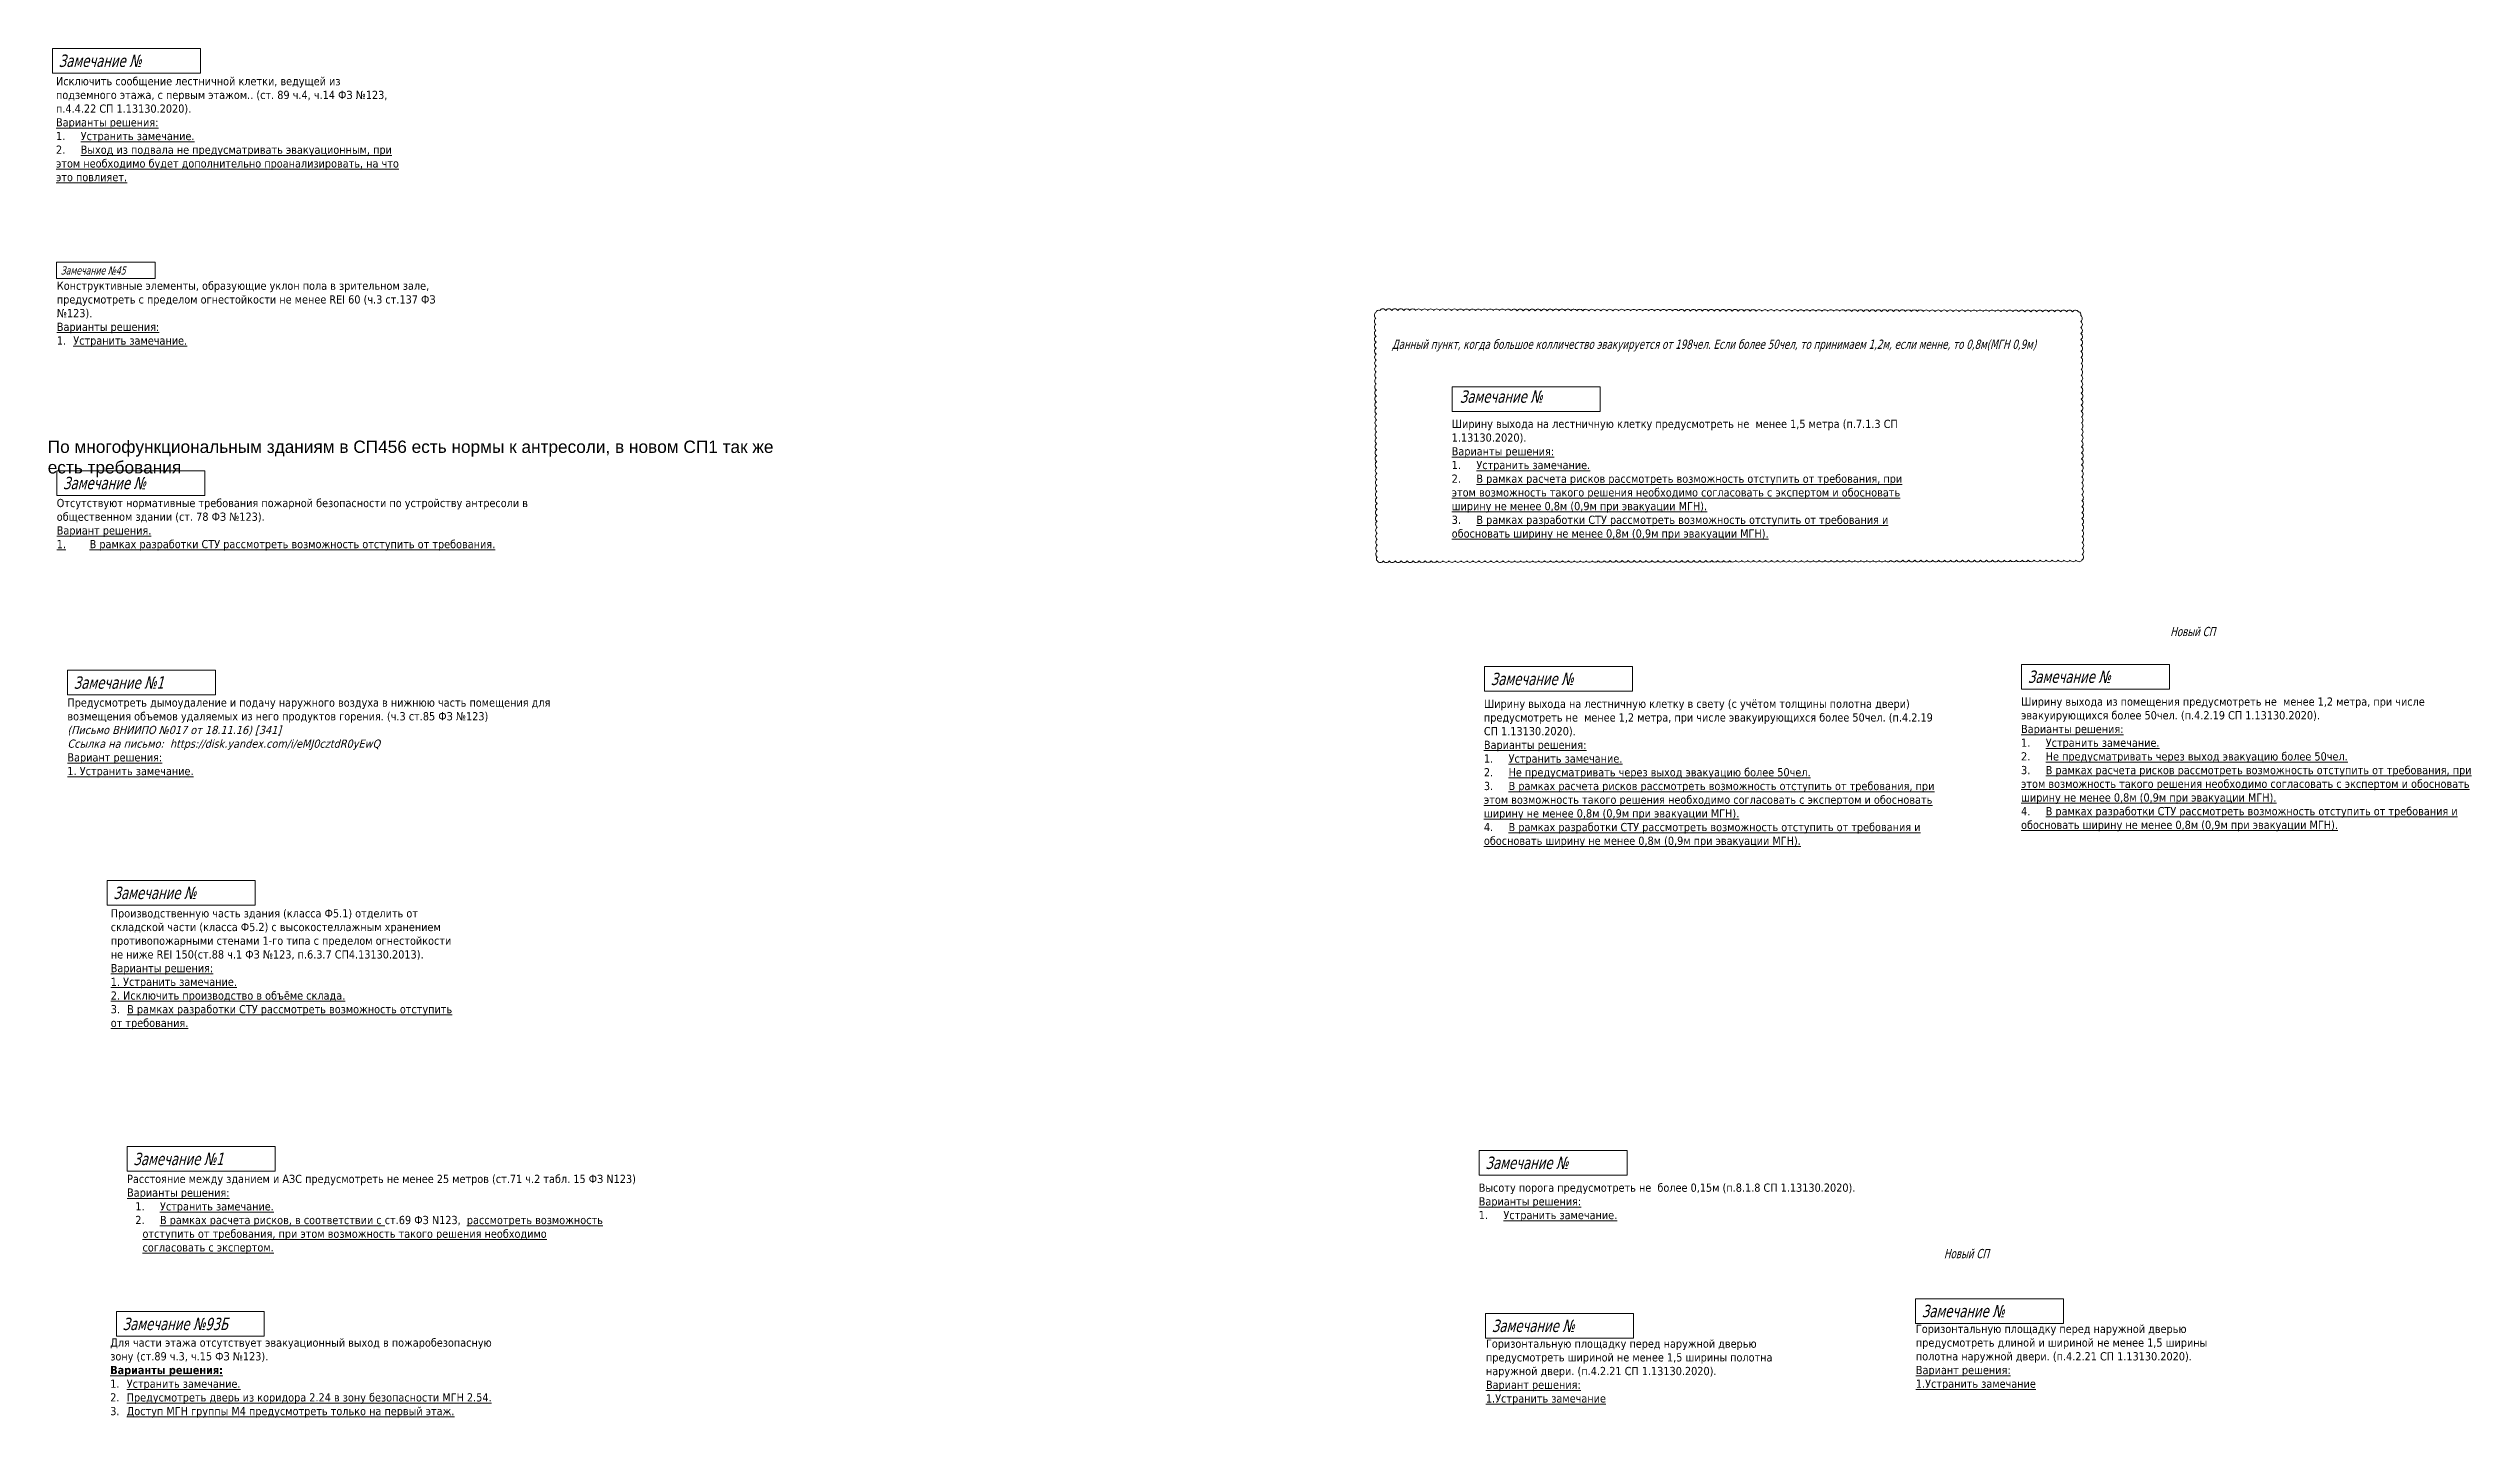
# Model space of a CAD drawing. Header units: millimetres. Extents: x -204396 to 1997851, y -2958255 to 237418.
# Drawn here: x 41463 to 218336, y -551559 to -451608 of the extents above; entities that cross this region are included whole.
import ezdxf

# ---------------------------------------------------------------- set-up
doc = ezdxf.new("R2010")
doc.units = ezdxf.units.MM
doc.layers.add('экспертиза', color=1, linetype='Continuous', lineweight=0)
doc.layers.add('экспертиза ДУ', color=1, linetype='Continuous', lineweight=0)
doc.styles.get("Standard").update_dxf_attribs({"font": 'arial.ttf'})
doc.styles.add('ЭКСПЕРТИЗА', font='tahoma.ttf')

msp = doc.modelspace()

# ---------------------------------------------------------------- texts
at = {"layer": 'экспертиза', "color": 4, "lineweight": 0, "style": 'ЭКСПЕРТИЗА', "oblique": 14.99998, "width": 0.8}
msp.add_text('Замечание №', height=900, dxfattribs=at).set_placement((42208, -452958))
at = {"layer": 'экспертиза', "style": 'ЭКСПЕРТИЗА', "oblique": 14.99998, "width": 0.8}
msp.add_text('Замечание №45', height=600, dxfattribs=at).set_placement((42353, -468113))
at = {"layer": 'экспертиза', "color": 2, "lineweight": 0, "style": 'ЭКСПЕРТИЗА', "oblique": 14.99998, "width": 0.8}
for s, p in [('Данный пункт, когда большое колличество эвакуируется от 198чел. Если более 50чел, то принимаем 1,2м, если менне, то 0,8м(МГН 0,9м)', (139523, -473540)), ('Новый СП', (196341, -494513)), ('Новый СП', (179823, -539927))]:
    msp.add_text(s, height=675, dxfattribs=at).set_placement(p)
at = {"layer": 'экспертиза', "lineweight": 0, "style": 'ЭКСПЕРТИЗА', "oblique": 14.99998, "width": 0.8}
for s, p in [('Замечание №', (144481, -477474)), ('Замечание №', (42525, -483785)), ('Замечание №', (185946, -497927)), ('Замечание №', (146736, -498085)), ('Замечание №', (46205, -513705)), ('Замечание №', (146359, -533412)), ('Замечание №93Б', (46870, -545173)), ('Замечание №', (146819, -545312)), ('Замечание №', (178202, -544235))]:
    msp.add_text(s, height=900, dxfattribs=at).set_placement(p)
at = {"layer": 'экспертиза', "color": 4, "lineweight": 0, "ltscale": 100, "insert": (42014, -453698), "char_height": 600, "width": 25338.67, "attachment_point": 1, "style": 'ЭКСПЕРТИЗА'}
msp.add_mtext('\\pt1200;Исключить сообщение лестничной клетки, ведущей из подземного этажа, с первым этажом.. (ст. 89 ч.4, ч.14 ФЗ №123, п.4.4.22 СП 1.13130.2020).{\\L\\C6;\\PВарианты решения:\\P\\pt1800;\\l1.^I\\LУстранить замечание.\\P\\l2.^I\\LВыход из подвала не предусматривать эвакуационным, при этом необходимо будет дополнительно проанализировать, на что это повлияет.}', dxfattribs=at)
at = {"layer": 'экспертиза', "lineweight": 0, "ltscale": 100, "char_height": 600, "attachment_point": 1, "style": 'ЭКСПЕРТИЗА'}
for s, insert, width in [('\\pt1200;Конструктивные элементы, образующие уклон пола в зрительном зале, предусмотреть с пределом огнестойкости не менее REI 60 (ч.3 ст.137 ФЗ №123).{\\L\\C6;\\PВарианты решения:\\P\\l1.^I\\LУстранить замечание.}', (42075, -468630), 29427.02), ('\\pt1200;Производственную часть здания (класса Ф5.1) отделить от складской части (класса Ф5.2) {\\C2;с высокостеллажным хранением  противопожарными стенами 1-го типа с пределом огнестойкости не ниже REI 150}(ст.88 ч.1 ФЗ №123, {\\C2;п.6.3.7 СП4.13130.2013}).{\\L\\P\\C6;Варианты решения:\\P1. Устранить замечание.\\P2. Исключить производство в объёме склада.\\P\\l3.^I\\LВ рамках разработки СТУ рассмотреть возможность отступить от требования.}', (46010, -514446), 25338.67), ('Горизонтальную площадку перед наружной дверью предусмотреть длиной и шириной не менее 1,5 ширины полотна наружной двери. (п.4.2.21 СП 1.13130.2020).\\P{\\L\\C6;Вариант решения:\\P1.Устранить замечание }', (177775, -544786), 24425.55), ('\\pt1200;Для части этажа отсутствует эвакуационный выход в пожаробезопасную зону (ст.89 ч.3, ч.15 ФЗ №123).{\\fTahoma|b1|i1|c204|p34;\\L\\C6;\\P\\fTahoma|b1|i0|c204|p34;Варианты решения:\\P\\fTahoma|b0|i0|c204|p34;\\l1.^I\\LУстранить замечание.\\P\\l2.^I\\LПредусмотреть дверь из коридора 2.24 в зону безопасности МГН 2.54. \\P\\l3.^I\\LДоступ МГН группы М4 предусмотреть только на первый этаж.}', (45974, -545787), 29427.02), ('Горизонтальную площадку перед наружной дверью предусмотреть шириной не менее 1,5 ширины полотна наружной двери. (п.4.2.21 СП 1.13130.2020).\\P{\\L\\C6;Вариант решения:\\P1.Устранить замечание }', (146392, -545863), 24425.55)]:
    msp.add_mtext(s, dxfattribs=dict(at, insert=insert, width=width))
at = {"layer": 'экспертиза', "lineweight": 0, "ltscale": 600, "char_height": 600, "width": 33170.81, "attachment_point": 1, "style": 'ЭКСПЕРТИЗА'}
for s, insert in [('Ширину выхода на лестничную клетку предусмотреть не  менее 1,5 метра (п.7.1.3 СП 1.13130.2020).\\P{\\L\\C6;Варианты решения: \\P\\pt1800;\\l1.^I\\LУстранить замечание.\\P\\l2.^I\\LВ рамках расчета рисков рассмотреть возможность отступить от требования, при этом возможность такого решения необходимо согласовать с экспертом и обосновать ширину не менее 0,8м (0,9м при эвакуации МГН).\\H0.91667x;\\l\\C0;\\P\\H1.09091x;\\C6;3.^I\\LВ рамках разработки СТУ рассмотреть возможность отступить от требования и обосновать ширину не менее 0,8м (0,9м при эвакуации МГН). }', (143893, -478716)), ('Ширину выхода на лестничную клетку в свету (с учётом толщины полотна двери) предусмотреть не  менее 1,2 метра, при числе эвакуирующихся более 50чел. (п.4.2.19 СП 1.13130.2020).\\P{\\L\\C6;Варианты решения: \\P\\pt1800;\\l1.^I\\LУстранить замечание.\\P\\l2.^I\\LНе предусматривать через выход эвакуацию более 50чел.\\P\\l3.^I\\LВ рамках расчета рисков рассмотреть возможность отступить от требования, при этом возможность такого решения необходимо согласовать с экспертом и обосновать ширину не менее 0,8м (0,9м при эвакуации МГН).\\H0.91667x;\\l\\C0;\\P\\H1.09091x;\\C6;4.^I\\LВ рамках разработки СТУ рассмотреть возможность отступить от требования и обосновать ширину не менее 0,8м (0,9м при эвакуации МГН). }', (146244, -499148)), ('Ширину выхода из помещения предусмотреть не  менее 1,2 метра, при числе эвакуирующихся более 50чел. (п.4.2.19 СП 1.13130.2020).\\P{\\L\\C6;Варианты решения: \\P\\pt1800;\\l1.^I\\LУстранить замечание.\\P\\l2.^I\\LНе предусматривать через выход эвакуацию более 50чел.\\P\\l3.^I\\LВ рамках расчета рисков рассмотреть возможность отступить от требования, при этом возможность такого решения необходимо согласовать с экспертом и обосновать ширину не менее 0,8м (0,9м при эвакуации МГН).\\H0.91667x;\\l\\C0;\\P\\H1.09091x;\\C6;4.^I\\LВ рамках разработки СТУ рассмотреть возможность отступить от требования и обосновать ширину не менее 0,8м (0,9м при эвакуации МГН). }', (185453, -498989)), ('Высоту порога предусмотреть не  более 0,15м (п.8.1.8 СП 1.13130.2020).{\\L\\C6;\\PВарианты решения: \\P\\pt1800;\\l1.^I\\LУстранить замечание.}', (145867, -534475))]:
    msp.add_mtext(s, dxfattribs=dict(at, insert=insert))
at = {"layer": 'экспертиза', "insert": (41409, -480236), "char_height": 900, "width": 54079.01, "attachment_point": 1}
msp.add_mtext('{\\C2;По многофункциональным зданиям в СП456 есть нормы\\~к\\~антресоли, в новом СП1 так же есть требования}', dxfattribs=at)
at = {"layer": 'экспертиза', "lineweight": 0, "ltscale": 100, "transparency": 33554687, "insert": (42067, -484492), "char_height": 600, "width": 35300.38, "attachment_point": 1, "style": 'ЭКСПЕРТИЗА'}
msp.add_mtext('Отсутствуют нормативные требования пожарной безопасности по устройству антресоли в общественном здании (ст. 78 ФЗ №123).\\P{\\L\\C6;Вариант решения.\\P1.^IВ рамках разработки СТУ рассмотреть возможность отступить\\~от\\~требования.}', dxfattribs=at)
at = {"layer": 'экспертиза ДУ', "lineweight": 0, "style": 'ЭКСПЕРТИЗА', "oblique": 14.99998, "width": 0.8}
for p in [(43303, -498354), (47659, -533129)]:
    msp.add_text('Замечание №1', height=900, dxfattribs=at).set_placement(p)
at = {"layer": 'экспертиза ДУ', "lineweight": 0, "ltscale": 100, "transparency": 33554687, "char_height": 600, "width": 35300.38, "attachment_point": 1, "style": 'ЭКСПЕРТИЗА'}
for s, insert in [('Предусмотреть дымоудаление и подачу наружного воздуха в нижнюю часть помещения для возмещения объемов удаляемых из него продуктов горения. (ч.3 ст.85 ФЗ №123) \\P{\\A1;\\fTahoma|b0|i1|c204|p34;(Письмо ВНИИПО №017 от 18.11.16) [341]\\PСсылка на письмо:  https://disk.yandex.com/i/eMJ0cztdR0yEwQ}\\P{\\A1;\\L\\C6;Вариант решения:\\P1. Устранить замечание.}', (42845, -499061)), ('Расстояние между зданием и АЗС предусмотреть не менее 25 метров (ст.71 ч.2 табл. 15 ФЗ N123)\\P{\\L\\C6;Варианты решения:\\P\\pi-525.048,l1125.048,t2400;\\l1.^I\\LУстранить замечание.\\P\\l2.^I\\LВ рамках расчета рисков, в соответствии с \\lст.69 ФЗ N123,\\L  рассмотреть возможность \\P\\pi0,t1125.048;отступить от требования, при этом возможность такого решения необходимо \\Pсогласовать с экспертом.}', (47202, -533836))]:
    msp.add_mtext(s, dxfattribs=dict(at, insert=insert))

# ---------------------------------------------------------------- linework, layer by layer
at = {"layer": 'экспертиза', "color": 4, "lineweight": 0}
msp.add_lwpolyline([(41758, -451608), (52558, -451608), (52558, -453408), (41758, -453408), (41758, -451608)], dxfattribs=at)
at = {"layer": 'экспертиза'}
msp.add_lwpolyline([(42053, -467213), (49253, -467213), (49253, -468413), (42053, -468413), (42053, -467213)], dxfattribs=at)
msp.add_lwpolyline([(138466, -489022, 0.5205671), (138902, -489021, 0.5205671), (139338, -489021, 0.5205671), (139774, -489020, 0.5205671), (140210, -489020, 0.5205671), (140645, -489019, 0.5205671), (141081, -489019, 0.5205671), (141517, -489018, 0.5205671), (141953, -489018, 0.5205671), (142389, -489017, 0.5205671), (142825, -489017, 0.5205671), (143261, -489016, 0.5205671), (143697, -489016, 0.5205671), (144133, -489015, 0.5205671), (144568, -489015, 0.5205671), (145004, -489014, 0.5205671), (145440, -489014, 0.5205671), (145876, -489013, 0.5205671), (146312, -489013, 0.5205671), (146748, -489012, 0.5205671), (147184, -489012, 0.5205671), (147620, -489011, 0.5205671), (148056, -489011, 0.5205671), (148491, -489010, 0.5205671), (148927, -489010, 0.5205671), (149363, -489009, 0.5205671), (149799, -489009, 0.5205671), (150235, -489008, 0.5205671), (150671, -489008, 0.5205671), (151107, -489007, 0.5205671), (151543, -489007, 0.5205671), (151979, -489006, 0.5205671), (152414, -489006, 0.5205671), (152850, -489005, 0.5205671), (153286, -489005, 0.5205671), (153722, -489004, 0.5205671), (154158, -489004, 0.5205671), (154594, -489003, 0.5205671), (155030, -489003, 0.5205671), (155466, -489002, 0.5205671), (155902, -489002, 0.5205671), (156337, -489001, 0.5205671), (156773, -489001, 0.5205671), (157209, -489000, 0.5205671), (157645, -489000, 0.5205671), (158081, -488999, 0.5205671), (158517, -488999, 0.5205671), (158953, -488998, 0.5205671), (159389, -488998, 0.5205671), (159825, -488997, 0.5205671), (160261, -488997, 0.5205671), (160696, -488996, 0.5205671), (161132, -488996, 0.5205671), (161568, -488995, 0.5205671), (162004, -488995, 0.5205671), (162440, -488994, 0.5205671), (162876, -488994, 0.5205671), (163312, -488994, 0.5205671), (163748, -488993, 0.5205671), (164184, -488993, 0.5205671), (164619, -488992, 0.5205671), (165055, -488992, 0.5205671), (165491, -488991, 0.5205671), (165927, -488991, 0.5205671), (166363, -488990, 0.5205671), (166799, -488990, 0.5205671), (167235, -488989, 0.5205671), (167671, -488989, 0.5205671), (168107, -488988, 0.5205671), (168542, -488988, 0.5205671), (168978, -488987, 0.5205671), (169414, -488987, 0.5205671), (169850, -488986, 0.5205671), (170286, -488986, 0.5205671), (170722, -488985, 0.5205671), (171158, -488985, 0.5205671), (171594, -488984, 0.5205671), (172030, -488984, 0.5205671), (172465, -488983, 0.5205671), (172901, -488983, 0.5205671), (173337, -488982, 0.5205671), (173773, -488982, 0.5205671), (174209, -488981, 0.5205671), (174645, -488981, 0.5205671), (175081, -488980, 0.5205671), (175517, -488980, 0.5205671), (175953, -488979, 0.5205671), (176388, -488979, 0.5205671), (176824, -488978, 0.5205671), (177260, -488978, 0.5205671), (177696, -488977, 0.5205671), (178132, -488977, 0.5205671), (178568, -488976, 0.5205671), (179004, -488976, 0.5205671), (179440, -488975, 0.5205671), (179876, -488975, 0.5205671), (180311, -488974, 0.5205671), (180747, -488974, 0.5205671), (181183, -488973, 0.5205671), (181619, -488973, 0.5205671), (182055, -488972, 0.5205671), (182491, -488972, 0.5205671), (182927, -488971, 0.5205671), (183363, -488971, 0.5205671), (183799, -488970, 0.5205671), (184235, -488970, 0.5205671), (184670, -488969, 0.5205671), (185106, -488969, 0.5205671), (185542, -488968, 0.5205671), (185978, -488968, 0.5205671), (186414, -488967, 0.5205671), (186850, -488967, 0.5205671), (187286, -488966, 0.5205671), (187722, -488966, 0.5205671), (188158, -488965, 0.5205671), (188593, -488965, 0.5205671), (189029, -488964, 0.5205671), (189465, -488964, 0.5205671), (189901, -488963, 0.5205671), (189915, -488544, 0.5205671), (189913, -488108, 0.5205671), (189910, -487672, 0.5205671), (189907, -487236, 0.5205671), (189905, -486800, 0.5205671), (189902, -486364, 0.5205671), (189900, -485929, 0.5205671), (189897, -485493, 0.5205671), (189894, -485057, 0.5205671), (189892, -484621, 0.5205671), (189889, -484185, 0.5205671), (189886, -483749, 0.5205671), (189884, -483313, 0.5205671), (189881, -482877, 0.5205671), (189879, -482441, 0.5205671), (189876, -482006, 0.5205671), (189873, -481570, 0.5205671), (189871, -481134, 0.5205671), (189868, -480698, 0.5205671), (189866, -480262, 0.5205671), (189863, -479826, 0.5205671), (189860, -479390, 0.5205671), (189858, -478954, 0.5205671), (189855, -478518, 0.5205671), (189853, -478083, 0.5205671), (189850, -477647, 0.5205671), (189847, -477211, 0.5205671), (189845, -476775, 0.5205671), (189842, -476339, 0.5205671), (189840, -475903, 0.5205671), (189837, -475467, 0.5205671), (189834, -475031, 0.5205671), (189832, -474596, 0.5205671), (189829, -474160, 0.5205671), (189827, -473724, 0.5205671), (189824, -473288, 0.5205671), (189821, -472852, 0.5205671), (189819, -472416, 0.5205671), (189816, -471980, 0.5205671), (189814, -471544, 0.5205671), (189811, -471108, 0.5205671), (189649, -470833, 0.5205671), (189213, -470832, 0.5205671), (188777, -470831, 0.5205671), (188341, -470830, 0.5205671), (187905, -470829, 0.5205671), (187469, -470828, 0.5205671), (187034, -470827, 0.5205671), (186598, -470827, 0.5205671), (186162, -470826, 0.5205671), (185726, -470825, 0.5205671), (185290, -470824, 0.5205671), (184854, -470823, 0.5205671), (184418, -470822, 0.5205671), (183982, -470821, 0.5205671), (183546, -470821, 0.5205671), (183111, -470820, 0.5205671), (182675, -470819, 0.5205671), (182239, -470818, 0.5205671), (181803, -470817, 0.5205671), (181367, -470816, 0.5205671), (180931, -470815, 0.5205671), (180495, -470815, 0.5205671), (180059, -470814, 0.5205671), (179623, -470813, 0.5205671), (179188, -470812, 0.5205671), (178752, -470811, 0.5205671), (178316, -470810, 0.5205671), (177880, -470809, 0.5205671), (177444, -470809, 0.5205671), (177008, -470808, 0.5205671), (176572, -470807, 0.5205671), (176136, -470806, 0.5205671), (175700, -470805, 0.5205671), (175264, -470804, 0.5205671), (174829, -470803, 0.5205671), (174393, -470803, 0.5205671), (173957, -470802, 0.5205671), (173521, -470801, 0.5205671), (173085, -470800, 0.5205671), (172649, -470799, 0.5205671), (172213, -470798, 0.5205671), (171777, -470797, 0.5205671), (171341, -470796, 0.5205671), (170906, -470796, 0.5205671), (170470, -470795, 0.5205671), (170034, -470794, 0.5205671), (169598, -470793, 0.5205671), (169162, -470792, 0.5205671), (168726, -470791, 0.5205671), (168290, -470790, 0.5205671), (167854, -470790, 0.5205671), (167418, -470789, 0.5205671), (166983, -470788, 0.5205671), (166547, -470787, 0.5205671), (166111, -470786, 0.5205671), (165675, -470785, 0.5205671), (165239, -470784, 0.5205671), (164803, -470784, 0.5205671), (164367, -470783, 0.5205671), (163931, -470782, 0.5205671), (163495, -470781, 0.5205671), (163060, -470780, 0.5205671), (162624, -470779, 0.5205671), (162188, -470778, 0.5205671), (161752, -470778, 0.5205671), (161316, -470777, 0.5205671), (160880, -470776, 0.5205671), (160444, -470775, 0.5205671), (160008, -470774, 0.5205671), (159572, -470773, 0.5205671), (159137, -470772, 0.5205671), (158701, -470772, 0.5205671), (158265, -470771, 0.5205671), (157829, -470770, 0.5205671), (157393, -470769, 0.5205671), (156957, -470768, 0.5205671), (156521, -470767, 0.5205671), (156085, -470766, 0.5205671), (155649, -470765, 0.5205671), (155214, -470765, 0.5205671), (154778, -470764, 0.5205671), (154342, -470763, 0.5205671), (153906, -470762, 0.5205671), (153470, -470761, 0.5205671), (153034, -470760, 0.5205671), (152598, -470759, 0.5205671), (152162, -470759, 0.5205671), (151726, -470758, 0.5205671), (151291, -470757, 0.5205671), (150855, -470756, 0.5205671), (150419, -470755, 0.5205671), (149983, -470754, 0.5205671), (149547, -470753, 0.5205671), (149111, -470753, 0.5205671), (148675, -470752, 0.5205671), (148239, -470751, 0.5205671), (147803, -470750, 0.5205671), (147368, -470749, 0.5205671), (146932, -470748, 0.5205671), (146496, -470747, 0.5205671), (146060, -470747, 0.5205671), (145624, -470746, 0.5205671), (145188, -470745, 0.5205671), (144752, -470744, 0.5205671), (144316, -470743, 0.5205671), (143880, -470742, 0.5205671), (143445, -470741, 0.5205671), (143009, -470741, 0.5205671), (142573, -470740, 0.5205671), (142137, -470739, 0.5205671), (141701, -470738, 0.5205671), (141265, -470737, 0.5205671), (140829, -470736, 0.5205671), (140393, -470735, 0.5205671), (139957, -470734, 0.5205671), (139521, -470734, 0.5205671), (139086, -470733, 0.5205671), (138650, -470732, 0.5205671), (138358, -470875, 0.5205671), (138361, -471311, 0.5205671), (138364, -471747, 0.5205671), (138366, -472183, 0.5205671), (138369, -472619, 0.5205671), (138371, -473055, 0.5205671), (138374, -473490, 0.5205671), (138377, -473926, 0.5205671), (138379, -474362, 0.5205671), (138382, -474798, 0.5205671), (138384, -475234, 0.5205671), (138387, -475670, 0.5205671), (138389, -476106, 0.5205671), (138392, -476542, 0.5205671), (138395, -476977, 0.5205671), (138397, -477413, 0.5205671), (138400, -477849, 0.5205671), (138402, -478285, 0.5205671), (138405, -478721, 0.5205671), (138408, -479157, 0.5205671), (138410, -479593, 0.5205671), (138413, -480029, 0.5205671), (138415, -480465, 0.5205671), (138418, -480900, 0.5205671), (138420, -481336, 0.5205671), (138423, -481772, 0.5205671), (138426, -482208, 0.5205671), (138428, -482644, 0.5205671), (138431, -483080, 0.5205671), (138433, -483516, 0.5205671), (138436, -483952, 0.5205671), (138439, -484387, 0.5205671), (138441, -484823, 0.5205671), (138444, -485259, 0.5205671), (138446, -485695, 0.5205671), (138449, -486131, 0.5205671), (138451, -486567, 0.5205671), (138454, -487003, 0.5205671), (138457, -487439, 0.5205671), (138459, -487875, 0.5205671), (138462, -488310, 0.5205671), (138464, -488746, 0.5205671)], format="xyb", close=True, dxfattribs=at)
at = {"layer": 'экспертиза', "lineweight": 0}
for points in [[(143936, -476304), (154736, -476304), (154736, -478104), (143936, -478104), (143936, -476304)], [(146286, -496735), (157086, -496735), (157086, -498535), (146286, -498535), (146286, -496735)], [(185496, -496577), (196296, -496577), (196296, -498377), (185496, -498377), (185496, -496577)], [(45755, -512355), (56555, -512355), (56555, -514155), (45755, -514155), (45755, -512355)], [(145909, -532062), (156709, -532062), (156709, -533862), (145909, -533862), (145909, -532062)], [(177752, -542885), (188552, -542885), (188552, -544685), (177752, -544685), (177752, -542885)], [(46420, -543823), (57220, -543823), (57220, -545623), (46420, -545623), (46420, -543823)], [(146369, -543962), (157169, -543962), (157169, -545762), (146369, -545762), (146369, -543962)]]:
    msp.add_lwpolyline(points, dxfattribs=at)
at = {"layer": 'экспертиза', "lineweight": 0, "elevation": 0}
msp.add_lwpolyline([(42075, -482435), (52875, -482435), (52875, -484235), (42075, -484235), (42075, -482435)], dxfattribs=at)
at = {"layer": 'экспертиза ДУ', "lineweight": 0}
for points in [[(42853, -497004), (53653, -497004), (53653, -498804), (42853, -498804), (42853, -497004)], [(47209, -531779), (58009, -531779), (58009, -533579), (47209, -533579), (47209, -531779)]]:
    msp.add_lwpolyline(points, dxfattribs=at)

msp.set_redraw_order([(e.dxf.handle, doc.entitydb.next_handle()) for e in msp.query("TEXT MTEXT ATTDEF DIMENSION ARC_DIMENSION")])  # texts and dimensions are drawn at this point

doc.saveas('drawing.dxf')
